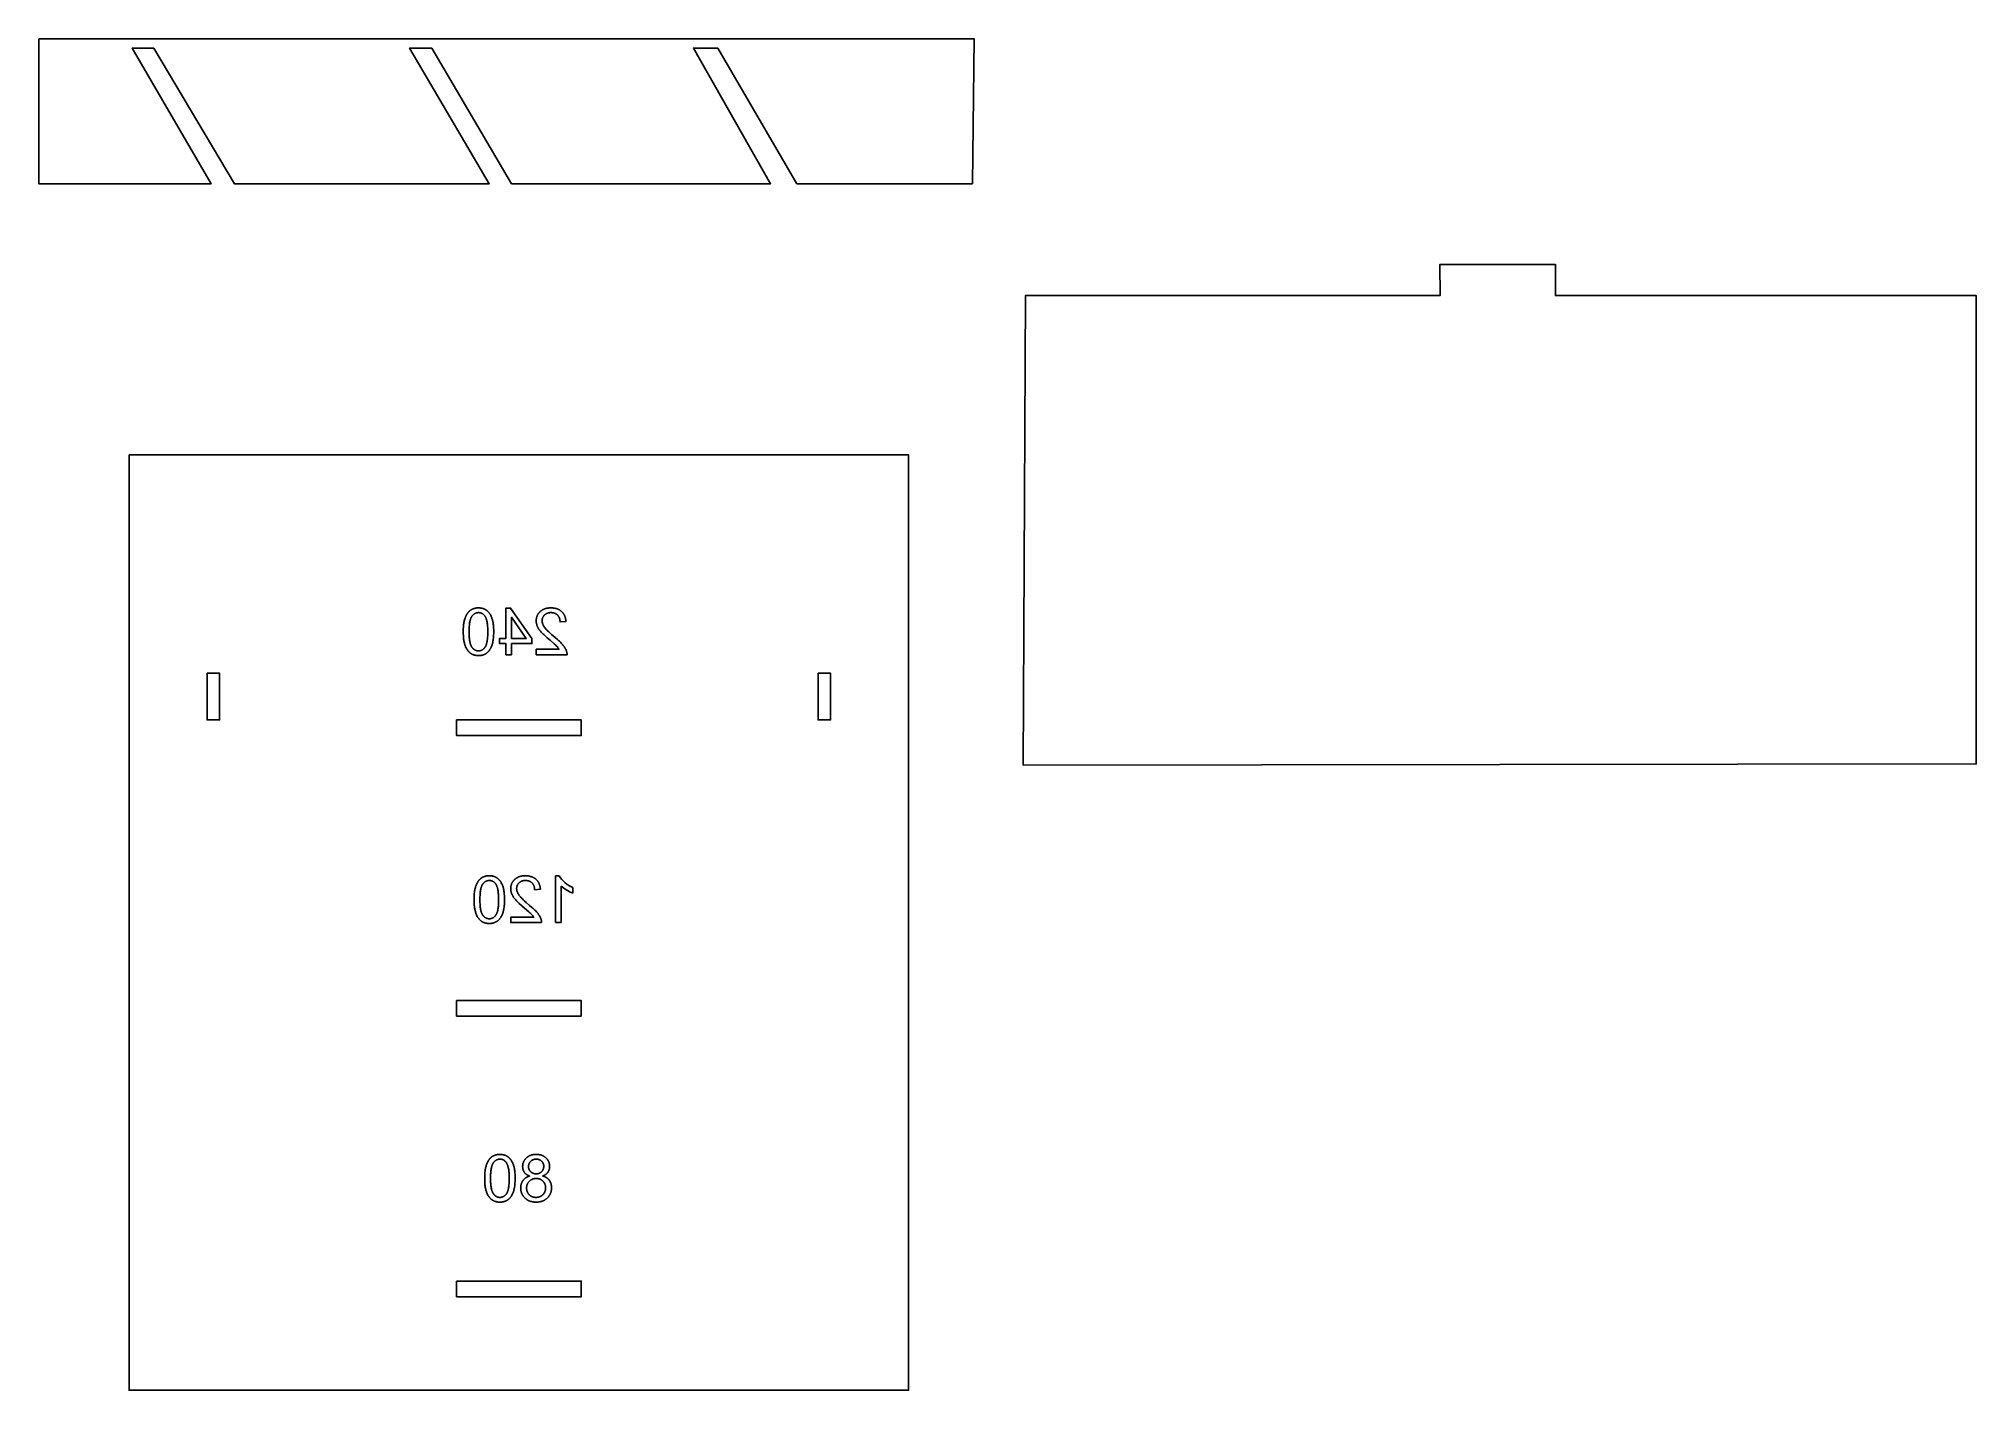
# Model space of a CAD drawing. Header units: millimetres. Extents: x -140 to 481, y -369 to 65.
import ezdxf

# ---------------------------------------------------------------- set-up
doc = ezdxf.new("R2010")
doc.units = ezdxf.units.MM
doc.layers.add('DEFAULT', color=7, linetype='Continuous')

msp = doc.modelspace()

# ---------------------------------------------------------------- linework, layer by layer
at = {"layer": 'DEFAULT'}
for p, q in [((25.76, -219.02, 1.5), (25.76, -203.97, 1.5)), ((25.76, -203.97, 1.5), (26.94, -203.97, 1.5)), ((27.6, -207.3, 1.5), (27.6, -219.02, 1.5)), ((31.28, -207.74, 1.5), (31.28, -209.52, 1.5)), ((27.6, -219.02, 1.5), (25.76, -219.02, 1.5))]:
    msp.add_line(p, q, dxfattribs=at)
for points in [[(-140, 64.5), (-140, 18), (-84.74, 18), (-110, 61.5), (-103.14, 61.5), (-77.26, 18), (4.48, 18), (-21.06, 61.5), (-13.95, 61.5), (11.64, 18), (94.72, 18), (70, 61.5), (77.81, 61.5), (103.16, 18), (159.5, 18), (160, 64.5)], [(175.75, -168.5), (481.46, -168.11), (481.46, -17.89), (346.46, -17.89), (346.47, -7.89), (309.45, -7.89), (309.46, -17.89), (176.46, -17.89)], [(5.93, -125.71), (5.92, -126.23), (5.9, -126.73), (5.88, -127.21), (5.83, -127.67), (5.78, -128.12), (5.72, -128.54), (5.68, -128.75), (5.64, -128.95), (5.6, -129.15), (5.56, -129.34), (5.51, -129.53), (5.46, -129.71), (5.4, -129.89), (5.35, -130.07), (5.29, -130.24), (5.23, -130.4), (5.16, -130.56), (5.09, -130.72), (5.02, -130.87), (4.95, -131.02), (4.87, -131.16), (4.79, -131.3), (4.71, -131.43), (4.62, -131.56), (4.54, -131.68), (4.44, -131.8), (4.37, -131.9), (4.29, -131.99), (4.2, -132.08), (4.12, -132.17), (4.04, -132.25), (3.95, -132.33), (3.86, -132.41), (3.77, -132.48), (3.68, -132.55), (3.58, -132.62), (3.48, -132.69), (3.39, -132.75), (3.29, -132.81), (3.18, -132.86), (3.08, -132.92), (2.98, -132.97), (2.87, -133.01), (2.76, -133.06), (2.65, -133.1), (2.53, -133.14), (2.42, -133.17), (2.3, -133.2), (2.19, -133.23), (2.07, -133.26), (1.94, -133.28), (1.82, -133.3), (1.69, -133.32), (1.57, -133.33), (1.44, -133.34), (1.31, -133.35), (1.17, -133.35), (1.04, -133.36), (0.84, -133.35), (0.74, -133.35), (0.64, -133.34), (0.54, -133.33), (0.44, -133.33), (0.35, -133.31), (0.25, -133.3), (0.16, -133.29), (0.07, -133.27), (-0.02, -133.25), (-0.11, -133.23), (-0.2, -133.21), (-0.29, -133.19), (-0.38, -133.16), (-0.46, -133.14), (-0.55, -133.11), (-0.63, -133.08), (-0.71, -133.04), (-0.8, -133.01), (-0.88, -132.98), (-0.96, -132.94), (-1.03, -132.9), (-1.11, -132.86), (-1.19, -132.82), (-1.26, -132.77), (-1.33, -132.73), (-1.41, -132.68), (-1.48, -132.63), (-1.55, -132.58), (-1.62, -132.53), (-1.69, -132.47), (-1.75, -132.42), (-1.82, -132.36), (-1.88, -132.3), (-1.95, -132.24), (-2.01, -132.18), (-2.07, -132.11), (-2.13, -132.05), (-2.19, -131.98), (-2.25, -131.92), (-2.31, -131.85), (-2.36, -131.78), (-2.42, -131.7), (-2.47, -131.63), (-2.53, -131.56), (-2.58, -131.48), (-2.63, -131.4), (-2.68, -131.32), (-2.73, -131.24), (-2.82, -131.08), (-2.91, -130.91), (-3, -130.73), (-3.08, -130.55), (-3.16, -130.36), (-3.24, -130.17), (-3.31, -129.97), (-3.37, -129.76), (-3.43, -129.55), (-3.49, -129.32), (-3.54, -129.09), (-3.59, -128.85), (-3.64, -128.61), (-3.68, -128.35), (-3.71, -128.09), (-3.74, -127.82), (-3.77, -127.54), (-3.81, -126.96), (-3.84, -126.35), (-3.85, -125.71), (-3.84, -125.16), (-3.83, -124.65), (-3.8, -124.16), (-3.76, -123.71), (-3.72, -123.28), (-3.69, -123.08), (-3.66, -122.88), (-3.62, -122.69), (-3.59, -122.51), (-3.55, -122.33), (-3.51, -122.16), (-3.42, -121.84), (-3.37, -121.69), (-3.33, -121.53), (-3.27, -121.38), (-3.22, -121.24), (-3.17, -121.09), (-3.11, -120.95), (-3.05, -120.81), (-2.99, -120.68), (-2.93, -120.55), (-2.86, -120.42), (-2.79, -120.29), (-2.72, -120.17), (-2.65, -120.05), (-2.58, -119.94), (-2.5, -119.82), (-2.43, -119.71), (-2.35, -119.61), (-2.26, -119.51), (-2.18, -119.41), (-2.09, -119.31), (-2, -119.22), (-1.91, -119.13), (-1.81, -119.04), (-1.71, -118.96), (-1.61, -118.88), (-1.51, -118.8), (-1.41, -118.73), (-1.3, -118.66), (-1.19, -118.6), (-1.08, -118.54), (-0.96, -118.48), (-0.84, -118.42), (-0.72, -118.37), (-0.6, -118.32), (-0.48, -118.28), (-0.35, -118.24), (-0.22, -118.2), (-0.09, -118.17), (0.04, -118.14), (0.18, -118.12), (0.31, -118.1), (0.46, -118.08), (0.6, -118.07), (0.74, -118.06), (0.89, -118.05), (1.04, -118.05), (1.24, -118.05), (1.34, -118.06), (1.44, -118.06), (1.54, -118.07), (1.63, -118.08), (1.73, -118.09), (1.82, -118.1), (1.92, -118.12), (2.01, -118.14), (2.1, -118.15), (2.19, -118.17), (2.28, -118.19), (2.36, -118.22), (2.45, -118.24), (2.54, -118.27), (2.62, -118.3), (2.7, -118.33), (2.79, -118.36), (2.87, -118.39), (2.95, -118.43), (3.03, -118.47), (3.1, -118.5), (3.18, -118.54), (3.26, -118.59), (3.33, -118.63), (3.4, -118.68), (3.48, -118.72), (3.55, -118.77), (3.62, -118.82), (3.69, -118.87), (3.75, -118.93), (3.82, -118.98), (3.89, -119.04), (3.95, -119.1), (4.02, -119.16), (4.08, -119.22), (4.14, -119.28), (4.2, -119.35), (4.26, -119.41), (4.32, -119.48), (4.38, -119.55), (4.43, -119.62), (4.49, -119.69), (4.54, -119.77), (4.6, -119.84), (4.65, -119.92), (4.7, -119.99), (4.75, -120.07), (4.8, -120.15), (4.9, -120.32), (4.99, -120.49), (5.07, -120.66), (5.16, -120.85), (5.24, -121.04), (5.31, -121.23), (5.38, -121.43), (5.45, -121.64), (5.51, -121.85), (5.57, -122.07), (5.62, -122.3), (5.67, -122.54), (5.71, -122.79), (5.75, -123.05), (5.79, -123.31), (5.82, -123.58), (5.85, -123.86), (5.89, -124.44), (5.92, -125.06)], [(29.46, -133.1), (19.55, -133.1), (19.55, -131.33), (26.9, -131.33), (26.82, -131.21), (26.74, -131.08), (26.65, -130.96), (26.55, -130.83), (26.45, -130.71), (26.35, -130.58), (26.24, -130.46), (26.12, -130.33), (26.06, -130.27), (25.99, -130.2), (25.81, -130.03), (25.35, -129.62), (23.99, -128.45), (23.07, -127.65), (22.29, -126.95), (21.96, -126.63), (21.66, -126.34), (21.39, -126.06), (21.16, -125.81), (20.95, -125.57), (20.76, -125.34), (20.67, -125.22), (20.59, -125.1), (20.5, -124.99), (20.43, -124.87), (20.35, -124.76), (20.28, -124.64), (20.21, -124.53), (20.15, -124.42), (20.09, -124.31), (20.04, -124.2), (19.98, -124.09), (19.94, -123.98), (19.89, -123.87), (19.85, -123.76), (19.81, -123.65), (19.77, -123.54), (19.74, -123.43), (19.71, -123.32), (19.68, -123.21), (19.66, -123.1), (19.64, -122.99), (19.62, -122.88), (19.6, -122.77), (19.59, -122.66), (19.58, -122.55), (19.57, -122.44), (19.57, -122.32), (19.57, -122.21), (19.57, -122.1), (19.57, -121.99), (19.58, -121.88), (19.59, -121.78), (19.6, -121.67), (19.61, -121.57), (19.63, -121.46), (19.65, -121.36), (19.67, -121.26), (19.69, -121.16), (19.72, -121.06), (19.74, -120.96), (19.78, -120.87), (19.81, -120.77), (19.84, -120.68), (19.88, -120.59), (19.92, -120.49), (19.97, -120.4), (20.01, -120.31), (20.06, -120.22), (20.11, -120.14), (20.16, -120.05), (20.22, -119.96), (20.27, -119.88), (20.34, -119.8), (20.4, -119.71), (20.46, -119.63), (20.53, -119.55), (20.6, -119.48), (20.67, -119.4), (20.75, -119.32), (20.83, -119.25), (20.9, -119.17), (20.99, -119.1), (21.07, -119.03), (21.15, -118.97), (21.24, -118.9), (21.33, -118.84), (21.42, -118.78), (21.51, -118.72), (21.6, -118.67), (21.7, -118.61), (21.8, -118.56), (21.9, -118.52), (22, -118.47), (22.1, -118.43), (22.2, -118.39), (22.31, -118.35), (22.42, -118.31), (22.52, -118.28), (22.64, -118.25), (22.75, -118.22), (22.86, -118.19), (22.98, -118.17), (23.1, -118.14), (23.22, -118.12), (23.34, -118.11), (23.46, -118.09), (23.59, -118.08), (23.72, -118.07), (23.84, -118.06), (23.97, -118.05), (24.11, -118.05), (24.24, -118.05), (24.5, -118.05), (24.63, -118.06), (24.76, -118.07), (24.89, -118.08), (25.01, -118.09), (25.13, -118.1), (25.25, -118.12), (25.37, -118.14), (25.49, -118.16), (25.61, -118.18), (25.72, -118.21), (25.83, -118.23), (25.94, -118.26), (26.05, -118.29), (26.16, -118.33), (26.27, -118.36), (26.37, -118.4), (26.47, -118.44), (26.57, -118.48), (26.67, -118.53), (26.77, -118.57), (26.86, -118.62), (26.96, -118.67), (27.05, -118.73), (27.14, -118.78), (27.23, -118.84), (27.31, -118.9), (27.4, -118.96), (27.48, -119.02), (27.57, -119.09), (27.65, -119.16), (27.72, -119.23), (27.8, -119.3), (27.87, -119.38), (27.95, -119.45), (28.02, -119.53), (28.08, -119.61), (28.15, -119.69), (28.21, -119.78), (28.27, -119.86), (28.33, -119.95), (28.39, -120.04), (28.45, -120.13), (28.5, -120.23), (28.55, -120.32), (28.6, -120.42), (28.64, -120.52), (28.69, -120.62), (28.73, -120.73), (28.77, -120.83), (28.81, -120.94), (28.85, -121.05), (28.88, -121.16), (28.91, -121.27), (28.94, -121.39), (28.97, -121.51), (29, -121.63), (29.02, -121.75), (29.04, -121.87), (29.06, -122), (29.08, -122.12), (29.09, -122.25), (29.11, -122.38), (27.22, -122.58), (27.21, -122.49), (27.21, -122.41), (27.21, -122.32), (27.2, -122.24), (27.19, -122.15), (27.18, -122.07), (27.17, -121.99), (27.16, -121.91), (27.15, -121.83), (27.13, -121.76), (27.12, -121.68), (27.1, -121.61), (27.08, -121.53), (27.06, -121.46), (27.03, -121.39), (27.01, -121.32), (26.98, -121.25), (26.96, -121.19), (26.93, -121.12), (26.9, -121.05), (26.86, -120.99), (26.83, -120.93), (26.79, -120.87), (26.76, -120.81), (26.72, -120.75), (26.68, -120.69), (26.64, -120.63), (26.6, -120.58), (26.55, -120.53), (26.5, -120.47), (26.46, -120.42), (26.41, -120.37), (26.36, -120.32), (26.31, -120.27), (26.25, -120.23), (26.2, -120.18), (26.15, -120.14), (26.09, -120.1), (26.03, -120.06), (25.98, -120.02), (25.92, -119.98), (25.86, -119.95), (25.8, -119.92), (25.74, -119.88), (25.67, -119.85), (25.61, -119.83), (25.54, -119.8), (25.48, -119.77), (25.41, -119.75), (25.34, -119.73), (25.27, -119.7), (25.2, -119.69), (25.13, -119.67), (25.06, -119.65), (24.99, -119.64), (24.91, -119.62), (24.84, -119.61), (24.76, -119.6), (24.68, -119.59), (24.61, -119.59), (24.53, -119.58), (24.45, -119.58), (24.36, -119.57), (24.28, -119.57), (24.2, -119.57), (24.13, -119.58), (24.05, -119.58), (23.97, -119.58), (23.9, -119.59), (23.83, -119.6), (23.75, -119.61), (23.68, -119.62), (23.61, -119.63), (23.54, -119.65), (23.47, -119.66), (23.4, -119.68), (23.34, -119.7), (23.27, -119.72), (23.21, -119.74), (23.14, -119.76), (23.08, -119.79), (23.02, -119.81), (22.96, -119.84), (22.89, -119.87), (22.84, -119.9), (22.78, -119.93), (22.72, -119.96), (22.66, -120), (22.61, -120.03), (22.55, -120.07), (22.5, -120.11), (22.44, -120.15), (22.39, -120.19), (22.34, -120.23), (22.29, -120.28), (22.24, -120.32), (22.19, -120.37), (22.15, -120.42), (22.1, -120.47), (22.06, -120.52), (22.02, -120.57), (21.98, -120.62), (21.94, -120.67), (21.9, -120.72), (21.86, -120.77), (21.83, -120.83), (21.8, -120.88), (21.76, -120.94), (21.73, -120.99), (21.71, -121.05), (21.68, -121.1), (21.65, -121.16), (21.63, -121.22), (21.61, -121.28), (21.59, -121.34), (21.57, -121.4), (21.55, -121.46), (21.54, -121.52), (21.52, -121.58), (21.51, -121.64), (21.5, -121.71), (21.49, -121.77), (21.48, -121.84), (21.47, -121.9), (21.47, -121.97), (21.46, -122.03), (21.46, -122.1), (21.46, -122.17), (21.46, -122.24), (21.46, -122.3), (21.47, -122.37), (21.47, -122.43), (21.48, -122.5), (21.49, -122.57), (21.5, -122.63), (21.51, -122.7), (21.53, -122.77), (21.54, -122.83), (21.56, -122.9), (21.58, -122.97), (21.6, -123.04), (21.62, -123.11), (21.65, -123.18), (21.67, -123.25), (21.7, -123.31), (21.73, -123.38), (21.76, -123.45), (21.79, -123.52), (21.83, -123.59), (21.87, -123.66), (21.94, -123.81), (22.03, -123.95), (22.12, -124.09), (22.21, -124.24), (22.32, -124.38), (22.43, -124.53), (22.56, -124.69), (22.7, -124.85), (22.85, -125.02), (23.01, -125.2), (23.19, -125.38), (23.57, -125.76), (24.01, -126.17), (24.5, -126.61), (25.62, -127.56), (26.36, -128.18), (26.7, -128.48), (27.01, -128.77), (27.3, -129.05), (27.57, -129.32), (27.81, -129.58), (28.03, -129.83), (28.13, -129.95), (28.23, -130.07), (28.33, -130.2), (28.42, -130.32), (28.51, -130.45), (28.59, -130.57), (28.67, -130.69), (28.75, -130.82), (28.82, -130.94), (28.89, -131.07), (28.96, -131.19), (29.02, -131.32), (29.08, -131.44), (29.14, -131.57), (29.19, -131.7), (29.24, -131.82), (29.27, -131.9), (29.3, -131.98), (29.32, -132.05), (29.34, -132.13), (29.36, -132.21), (29.38, -132.29), (29.4, -132.37), (29.41, -132.45), (29.42, -132.53), (29.43, -132.61), (29.44, -132.69), (29.45, -132.77), (29.45, -132.85), (29.46, -132.94), (29.46, -133.02)], [(4.04, -125.71), (4.02, -126.59), (4.01, -127.01), (3.98, -127.4), (3.95, -127.77), (3.91, -128.13), (3.87, -128.47), (3.82, -128.78), (3.76, -129.08), (3.73, -129.22), (3.7, -129.36), (3.66, -129.49), (3.63, -129.62), (3.59, -129.74), (3.55, -129.86), (3.51, -129.97), (3.47, -130.08), (3.42, -130.18), (3.37, -130.28), (3.35, -130.32), (3.33, -130.37), (3.3, -130.42), (3.28, -130.46), (3.25, -130.5), (3.23, -130.54), (3.2, -130.58), (3.17, -130.62), (3.12, -130.7), (3.06, -130.77), (3.01, -130.84), (2.95, -130.91), (2.89, -130.97), (2.83, -131.04), (2.77, -131.1), (2.71, -131.16), (2.65, -131.21), (2.59, -131.27), (2.53, -131.32), (2.47, -131.37), (2.4, -131.41), (2.34, -131.46), (2.27, -131.5), (2.21, -131.54), (2.14, -131.57), (2.07, -131.61), (2, -131.64), (1.93, -131.67), (1.86, -131.7), (1.79, -131.72), (1.72, -131.75), (1.65, -131.77), (1.58, -131.78), (1.5, -131.8), (1.43, -131.81), (1.35, -131.82), (1.27, -131.83), (1.2, -131.84), (1.12, -131.84), (1.04, -131.84), (0.96, -131.84), (0.88, -131.84), (0.81, -131.83), (0.73, -131.82), (0.65, -131.81), (0.58, -131.8), (0.5, -131.78), (0.43, -131.77), (0.36, -131.75), (0.29, -131.72), (0.22, -131.7), (0.15, -131.67), (0.08, -131.64), (0.01, -131.61), (-0.06, -131.57), (-0.13, -131.54), (-0.19, -131.5), (-0.26, -131.45), (-0.32, -131.41), (-0.39, -131.36), (-0.45, -131.31), (-0.51, -131.26), (-0.57, -131.21), (-0.63, -131.15), (-0.69, -131.09), (-0.75, -131.03), (-0.81, -130.97), (-0.87, -130.9), (-0.93, -130.84), (-0.98, -130.76), (-1.04, -130.69), (-1.09, -130.62), (-1.12, -130.58), (-1.15, -130.54), (-1.17, -130.5), (-1.2, -130.45), (-1.22, -130.41), (-1.25, -130.36), (-1.27, -130.32), (-1.29, -130.27), (-1.34, -130.17), (-1.39, -130.07), (-1.43, -129.96), (-1.47, -129.85), (-1.51, -129.73), (-1.55, -129.61), (-1.58, -129.48), (-1.62, -129.35), (-1.65, -129.21), (-1.68, -129.07), (-1.74, -128.78), (-1.79, -128.46), (-1.83, -128.12), (-1.87, -127.77), (-1.9, -127.4), (-1.93, -127), (-1.94, -126.59), (-1.96, -125.71), (-1.94, -124.82), (-1.93, -124.41), (-1.9, -124.01), (-1.87, -123.64), (-1.83, -123.28), (-1.79, -122.94), (-1.74, -122.63), (-1.68, -122.33), (-1.65, -122.19), (-1.62, -122.05), (-1.58, -121.92), (-1.55, -121.79), (-1.51, -121.67), (-1.47, -121.55), (-1.43, -121.44), (-1.39, -121.33), (-1.34, -121.23), (-1.29, -121.13), (-1.27, -121.09), (-1.25, -121.04), (-1.22, -121), (-1.2, -120.95), (-1.17, -120.91), (-1.15, -120.87), (-1.12, -120.83), (-1.09, -120.79), (-1.04, -120.71), (-0.98, -120.64), (-0.93, -120.57), (-0.87, -120.5), (-0.81, -120.44), (-0.75, -120.38), (-0.69, -120.32), (-0.63, -120.26), (-0.57, -120.2), (-0.51, -120.15), (-0.45, -120.1), (-0.38, -120.05), (-0.32, -120), (-0.25, -119.96), (-0.19, -119.92), (-0.12, -119.88), (-0.05, -119.84), (0.01, -119.81), (0.08, -119.77), (0.15, -119.74), (0.22, -119.72), (0.3, -119.69), (0.37, -119.67), (0.44, -119.65), (0.52, -119.63), (0.59, -119.62), (0.67, -119.6), (0.74, -119.59), (0.82, -119.58), (0.9, -119.58), (0.98, -119.57), (1.06, -119.57), (1.14, -119.57), (1.22, -119.58), (1.29, -119.58), (1.37, -119.59), (1.44, -119.6), (1.52, -119.61), (1.59, -119.62), (1.66, -119.64), (1.73, -119.66), (1.8, -119.68), (1.87, -119.7), (1.94, -119.72), (2.01, -119.75), (2.07, -119.78), (2.14, -119.81), (2.2, -119.84), (2.26, -119.88), (2.33, -119.91), (2.39, -119.95), (2.45, -119.99), (2.5, -120.04), (2.56, -120.08), (2.62, -120.13), (2.67, -120.18), (2.73, -120.23), (2.78, -120.28), (2.84, -120.34), (2.89, -120.39), (2.94, -120.45), (2.99, -120.52), (3.04, -120.58), (3.08, -120.65), (3.11, -120.69), (3.14, -120.73), (3.17, -120.78), (3.2, -120.83), (3.25, -120.92), (3.31, -121.03), (3.36, -121.13), (3.41, -121.24), (3.46, -121.36), (3.5, -121.48), (3.54, -121.6), (3.59, -121.73), (3.63, -121.86), (3.66, -122), (3.7, -122.14), (3.73, -122.29), (3.8, -122.6), (3.85, -122.92), (3.9, -123.27), (3.94, -123.63), (3.98, -124.01), (4, -124.41), (4.02, -124.82), (4.03, -125.26)], [(11.67, -133.1), (9.83, -133.1), (9.83, -129.51), (7.81, -129.51), (7.81, -127.82), (9.83, -127.82), (9.83, -118.11), (11.34, -118.11), (18.18, -127.82), (18.18, -129.51), (11.67, -129.51)], [(11.67, -127.82), (11.67, -121.07), (16.37, -127.82)], [(9.4, -211.63), (9.39, -212.15), (9.37, -212.65), (9.34, -213.13), (9.3, -213.6), (9.25, -214.04), (9.19, -214.47), (9.15, -214.68), (9.11, -214.88), (9.07, -215.07), (9.03, -215.27), (8.98, -215.46), (8.93, -215.64), (8.87, -215.82), (8.82, -215.99), (8.76, -216.16), (8.7, -216.33), (8.63, -216.49), (8.56, -216.64), (8.49, -216.8), (8.42, -216.94), (8.34, -217.08), (8.26, -217.22), (8.18, -217.35), (8.09, -217.48), (8.01, -217.61), (7.91, -217.73), (7.84, -217.82), (7.76, -217.91), (7.67, -218), (7.59, -218.09), (7.5, -218.17), (7.42, -218.25), (7.33, -218.33), (7.24, -218.41), (7.14, -218.48), (7.05, -218.55), (6.95, -218.61), (6.86, -218.67), (6.76, -218.73), (6.65, -218.79), (6.55, -218.84), (6.44, -218.89), (6.34, -218.94), (6.23, -218.98), (6.12, -219.02), (6, -219.06), (5.89, -219.1), (5.77, -219.13), (5.65, -219.16), (5.53, -219.18), (5.41, -219.21), (5.29, -219.23), (5.16, -219.24), (5.04, -219.26), (4.91, -219.27), (4.78, -219.27), (4.64, -219.28), (4.51, -219.28), (4.31, -219.28), (4.21, -219.27), (4.11, -219.27), (4.01, -219.26), (3.91, -219.25), (3.82, -219.24), (3.72, -219.23), (3.63, -219.21), (3.54, -219.19), (3.44, -219.18), (3.35, -219.16), (3.27, -219.13), (3.18, -219.11), (3.09, -219.09), (3, -219.06), (2.92, -219.03), (2.84, -219), (2.75, -218.97), (2.67, -218.93), (2.59, -218.9), (2.51, -218.86), (2.44, -218.82), (2.36, -218.78), (2.28, -218.74), (2.21, -218.7), (2.14, -218.65), (2.06, -218.6), (1.99, -218.55), (1.92, -218.5), (1.85, -218.45), (1.78, -218.4), (1.72, -218.34), (1.65, -218.28), (1.59, -218.22), (1.52, -218.16), (1.46, -218.1), (1.4, -218.04), (1.34, -217.97), (1.28, -217.91), (1.22, -217.84), (1.16, -217.77), (1.11, -217.7), (1.05, -217.63), (1, -217.56), (0.94, -217.48), (0.89, -217.41), (0.84, -217.33), (0.79, -217.25), (0.74, -217.17), (0.65, -217), (0.55, -216.83), (0.47, -216.66), (0.39, -216.47), (0.31, -216.28), (0.23, -216.09), (0.16, -215.89), (0.1, -215.68), (0.04, -215.47), (-0.02, -215.25), (-0.07, -215.02), (-0.12, -214.78), (-0.17, -214.53), (-0.21, -214.28), (-0.24, -214.02), (-0.27, -213.75), (-0.3, -213.47), (-0.34, -212.89), (-0.37, -212.28), (-0.38, -211.63), (-0.37, -211.09), (-0.36, -210.57), (-0.33, -210.09), (-0.29, -209.63), (-0.25, -209.2), (-0.22, -209), (-0.19, -208.8), (-0.16, -208.61), (-0.12, -208.43), (-0.08, -208.26), (-0.04, -208.09), (0.05, -207.77), (0.09, -207.61), (0.14, -207.46), (0.19, -207.31), (0.25, -207.16), (0.3, -207.02), (0.36, -206.88), (0.42, -206.74), (0.48, -206.6), (0.54, -206.47), (0.61, -206.34), (0.68, -206.22), (0.75, -206.1), (0.82, -205.98), (0.89, -205.86), (0.96, -205.75), (1.04, -205.64), (1.12, -205.53), (1.21, -205.43), (1.29, -205.33), (1.38, -205.23), (1.47, -205.14), (1.56, -205.05), (1.66, -204.97), (1.75, -204.88), (1.85, -204.8), (1.96, -204.73), (2.06, -204.66), (2.17, -204.59), (2.28, -204.52), (2.39, -204.46), (2.51, -204.4), (2.62, -204.35), (2.74, -204.29), (2.87, -204.25), (2.99, -204.2), (3.12, -204.16), (3.25, -204.13), (3.38, -204.1), (3.51, -204.07), (3.65, -204.04), (3.78, -204.02), (3.92, -204), (4.07, -203.99), (4.21, -203.98), (4.36, -203.98), (4.51, -203.97), (4.71, -203.98), (4.81, -203.98), (4.91, -203.99), (5.01, -204), (5.1, -204), (5.2, -204.02), (5.29, -204.03), (5.39, -204.04), (5.48, -204.06), (5.57, -204.08), (5.66, -204.1), (5.75, -204.12), (5.83, -204.14), (5.92, -204.17), (6.01, -204.19), (6.09, -204.22), (6.17, -204.25), (6.26, -204.28), (6.34, -204.32), (6.42, -204.35), (6.5, -204.39), (6.57, -204.43), (6.65, -204.47), (6.73, -204.51), (6.8, -204.55), (6.87, -204.6), (6.95, -204.65), (7.02, -204.7), (7.09, -204.75), (7.16, -204.8), (7.22, -204.85), (7.29, -204.91), (7.36, -204.97), (7.42, -205.02), (7.49, -205.08), (7.55, -205.15), (7.61, -205.21), (7.67, -205.27), (7.73, -205.34), (7.79, -205.41), (7.85, -205.48), (7.9, -205.55), (7.96, -205.62), (8.01, -205.69), (8.07, -205.76), (8.12, -205.84), (8.17, -205.92), (8.22, -206), (8.27, -206.08), (8.36, -206.24), (8.46, -206.41), (8.54, -206.59), (8.63, -206.77), (8.7, -206.96), (8.78, -207.15), (8.85, -207.35), (8.92, -207.56), (8.98, -207.77), (9.04, -208), (9.09, -208.23), (9.14, -208.47), (9.18, -208.71), (9.22, -208.97), (9.26, -209.23), (9.29, -209.5), (9.32, -209.78), (9.36, -210.37), (9.39, -210.98)], [(21.28, -219.02), (11.37, -219.02), (11.37, -217.26), (18.72, -217.26), (18.64, -217.13), (18.56, -217.01), (18.47, -216.88), (18.37, -216.76), (18.27, -216.63), (18.17, -216.51), (18.06, -216.38), (17.94, -216.26), (17.88, -216.19), (17.81, -216.12), (17.64, -215.96), (17.18, -215.54), (15.82, -214.37), (14.9, -213.58), (14.12, -212.87), (13.78, -212.56), (13.48, -212.26), (13.21, -211.99), (12.98, -211.73), (12.77, -211.5), (12.58, -211.26), (12.49, -211.14), (12.41, -211.03), (12.33, -210.91), (12.25, -210.8), (12.17, -210.68), (12.1, -210.57), (12.04, -210.46), (11.97, -210.34), (11.91, -210.23), (11.86, -210.12), (11.81, -210.01), (11.76, -209.9), (11.71, -209.8), (11.67, -209.69), (11.63, -209.58), (11.6, -209.47), (11.56, -209.36), (11.53, -209.25), (11.51, -209.14), (11.48, -209.03), (11.46, -208.92), (11.44, -208.81), (11.43, -208.69), (11.41, -208.58), (11.4, -208.47), (11.4, -208.36), (11.39, -208.25), (11.39, -208.14), (11.39, -208.03), (11.4, -207.92), (11.4, -207.81), (11.41, -207.7), (11.42, -207.6), (11.43, -207.49), (11.45, -207.39), (11.47, -207.29), (11.49, -207.19), (11.51, -207.09), (11.54, -206.99), (11.57, -206.89), (11.6, -206.79), (11.63, -206.7), (11.67, -206.6), (11.71, -206.51), (11.75, -206.42), (11.79, -206.33), (11.83, -206.24), (11.88, -206.15), (11.93, -206.06), (11.99, -205.97), (12.04, -205.89), (12.1, -205.8), (12.16, -205.72), (12.22, -205.64), (12.29, -205.56), (12.35, -205.48), (12.42, -205.4), (12.5, -205.32), (12.57, -205.25), (12.65, -205.17), (12.73, -205.1), (12.81, -205.03), (12.89, -204.96), (12.98, -204.89), (13.06, -204.83), (13.15, -204.76), (13.24, -204.7), (13.33, -204.65), (13.43, -204.59), (13.52, -204.54), (13.62, -204.49), (13.72, -204.44), (13.82, -204.4), (13.92, -204.35), (14.03, -204.31), (14.13, -204.27), (14.24, -204.24), (14.35, -204.2), (14.46, -204.17), (14.57, -204.14), (14.69, -204.12), (14.8, -204.09), (14.92, -204.07), (15.04, -204.05), (15.16, -204.03), (15.29, -204.02), (15.41, -204), (15.54, -203.99), (15.67, -203.98), (15.8, -203.98), (15.93, -203.97), (16.06, -203.97), (16.33, -203.98), (16.46, -203.98), (16.58, -203.99), (16.71, -204), (16.83, -204.01), (16.96, -204.03), (17.08, -204.04), (17.2, -204.06), (17.31, -204.08), (17.43, -204.1), (17.54, -204.13), (17.66, -204.16), (17.77, -204.19), (17.88, -204.22), (17.98, -204.25), (18.09, -204.29), (18.19, -204.32), (18.29, -204.36), (18.4, -204.41), (18.49, -204.45), (18.59, -204.5), (18.69, -204.55), (18.78, -204.6), (18.87, -204.65), (18.96, -204.71), (19.05, -204.76), (19.14, -204.82), (19.22, -204.88), (19.31, -204.95), (19.39, -205.01), (19.47, -205.08), (19.55, -205.15), (19.62, -205.23), (19.7, -205.3), (19.77, -205.38), (19.84, -205.45), (19.91, -205.53), (19.97, -205.62), (20.04, -205.7), (20.1, -205.79), (20.16, -205.87), (20.21, -205.96), (20.27, -206.06), (20.32, -206.15), (20.37, -206.25), (20.42, -206.34), (20.47, -206.44), (20.51, -206.55), (20.55, -206.65), (20.6, -206.76), (20.63, -206.86), (20.67, -206.97), (20.7, -207.08), (20.74, -207.2), (20.77, -207.31), (20.79, -207.43), (20.82, -207.55), (20.84, -207.67), (20.87, -207.8), (20.88, -207.92), (20.9, -208.05), (20.92, -208.18), (20.93, -208.31), (19.04, -208.5), (19.04, -208.42), (19.03, -208.33), (19.03, -208.24), (19.02, -208.16), (19.02, -208.08), (19.01, -208), (19, -207.92), (18.98, -207.84), (18.97, -207.76), (18.96, -207.68), (18.94, -207.61), (18.92, -207.53), (18.9, -207.46), (18.88, -207.39), (18.86, -207.32), (18.83, -207.25), (18.81, -207.18), (18.78, -207.11), (18.75, -207.04), (18.72, -206.98), (18.69, -206.92), (18.65, -206.85), (18.62, -206.79), (18.58, -206.73), (18.54, -206.67), (18.5, -206.62), (18.46, -206.56), (18.42, -206.5), (18.37, -206.45), (18.33, -206.4), (18.28, -206.35), (18.23, -206.29), (18.18, -206.25), (18.13, -206.2), (18.08, -206.15), (18.02, -206.11), (17.97, -206.06), (17.91, -206.02), (17.86, -205.98), (17.8, -205.95), (17.74, -205.91), (17.68, -205.87), (17.62, -205.84), (17.56, -205.81), (17.5, -205.78), (17.43, -205.75), (17.37, -205.72), (17.3, -205.7), (17.23, -205.67), (17.17, -205.65), (17.1, -205.63), (17.03, -205.61), (16.96, -205.59), (16.88, -205.58), (16.81, -205.56), (16.74, -205.55), (16.66, -205.54), (16.58, -205.53), (16.51, -205.52), (16.43, -205.51), (16.35, -205.5), (16.27, -205.5), (16.19, -205.5), (16.1, -205.5), (16.03, -205.5), (15.95, -205.5), (15.87, -205.5), (15.8, -205.51), (15.72, -205.52), (15.65, -205.52), (15.58, -205.53), (15.51, -205.54), (15.43, -205.56), (15.36, -205.57), (15.3, -205.59), (15.23, -205.6), (15.16, -205.62), (15.09, -205.64), (15.03, -205.66), (14.97, -205.69), (14.9, -205.71), (14.84, -205.73), (14.78, -205.76), (14.72, -205.79), (14.66, -205.82), (14.6, -205.85), (14.54, -205.89), (14.49, -205.92), (14.43, -205.96), (14.37, -205.99), (14.32, -206.03), (14.27, -206.07), (14.22, -206.11), (14.16, -206.16), (14.11, -206.2), (14.06, -206.25), (14.02, -206.3), (13.97, -206.34), (13.92, -206.39), (13.88, -206.44), (13.84, -206.49), (13.8, -206.54), (13.76, -206.59), (13.72, -206.65), (13.69, -206.7), (13.65, -206.75), (13.62, -206.81), (13.59, -206.86), (13.56, -206.92), (13.53, -206.97), (13.5, -207.03), (13.48, -207.09), (13.45, -207.14), (13.43, -207.2), (13.41, -207.26), (13.39, -207.32), (13.37, -207.38), (13.36, -207.44), (13.34, -207.51), (13.33, -207.57), (13.32, -207.63), (13.31, -207.7), (13.3, -207.76), (13.29, -207.83), (13.29, -207.89), (13.29, -207.96), (13.28, -208.03), (13.28, -208.09), (13.28, -208.16), (13.29, -208.23), (13.29, -208.29), (13.3, -208.36), (13.3, -208.42), (13.31, -208.49), (13.32, -208.56), (13.34, -208.62), (13.35, -208.69), (13.37, -208.76), (13.38, -208.83), (13.4, -208.89), (13.42, -208.96), (13.45, -209.03), (13.47, -209.1), (13.5, -209.17), (13.52, -209.24), (13.55, -209.31), (13.58, -209.38), (13.62, -209.45), (13.65, -209.52), (13.69, -209.59), (13.77, -209.73), (13.85, -209.87), (13.94, -210.02), (14.04, -210.16), (14.14, -210.31), (14.25, -210.46), (14.38, -210.61), (14.52, -210.78), (14.67, -210.95), (14.83, -211.12), (15.01, -211.3), (15.4, -211.69), (15.83, -212.1), (16.32, -212.53), (17.44, -213.48), (18.18, -214.11), (18.52, -214.41), (18.83, -214.69), (19.12, -214.97), (19.39, -215.24), (19.63, -215.5), (19.85, -215.75), (19.95, -215.88), (20.05, -216), (20.15, -216.12), (20.24, -216.25), (20.33, -216.37), (20.41, -216.49), (20.49, -216.62), (20.57, -216.74), (20.65, -216.87), (20.72, -216.99), (20.78, -217.12), (20.85, -217.24), (20.91, -217.37), (20.96, -217.49), (21.01, -217.62), (21.06, -217.75), (21.09, -217.82), (21.12, -217.9), (21.14, -217.98), (21.16, -218.06), (21.19, -218.14), (21.2, -218.21), (21.22, -218.29), (21.23, -218.37), (21.25, -218.45), (21.26, -218.53), (21.27, -218.61), (21.27, -218.7), (21.28, -218.78), (21.28, -218.86), (21.28, -218.94)], [(7.51, -211.63), (7.49, -212.52), (7.47, -212.93), (7.45, -213.32), (7.42, -213.7), (7.38, -214.05), (7.34, -214.39), (7.29, -214.71), (7.23, -215), (7.2, -215.14), (7.17, -215.28), (7.13, -215.41), (7.1, -215.54), (7.06, -215.66), (7.02, -215.78), (6.98, -215.89), (6.93, -216), (6.89, -216.1), (6.84, -216.2), (6.82, -216.25), (6.8, -216.29), (6.77, -216.34), (6.75, -216.38), (6.72, -216.43), (6.69, -216.47), (6.67, -216.51), (6.64, -216.55), (6.59, -216.62), (6.53, -216.69), (6.48, -216.76), (6.42, -216.83), (6.36, -216.9), (6.3, -216.96), (6.24, -217.02), (6.18, -217.08), (6.12, -217.14), (6.06, -217.19), (6, -217.24), (5.94, -217.29), (5.87, -217.34), (5.81, -217.38), (5.74, -217.42), (5.68, -217.46), (5.61, -217.5), (5.54, -217.53), (5.47, -217.57), (5.4, -217.6), (5.33, -217.62), (5.26, -217.65), (5.19, -217.67), (5.12, -217.69), (5.04, -217.71), (4.97, -217.72), (4.9, -217.74), (4.82, -217.75), (4.74, -217.76), (4.67, -217.76), (4.59, -217.77), (4.51, -217.77), (4.43, -217.77), (4.35, -217.76), (4.28, -217.76), (4.2, -217.75), (4.12, -217.74), (4.05, -217.72), (3.97, -217.71), (3.9, -217.69), (3.83, -217.67), (3.76, -217.65), (3.69, -217.62), (3.62, -217.59), (3.55, -217.56), (3.48, -217.53), (3.41, -217.5), (3.34, -217.46), (3.28, -217.42), (3.21, -217.38), (3.15, -217.33), (3.08, -217.29), (3.02, -217.24), (2.96, -217.19), (2.9, -217.13), (2.83, -217.08), (2.77, -217.02), (2.72, -216.96), (2.66, -216.89), (2.6, -216.83), (2.54, -216.76), (2.49, -216.69), (2.43, -216.62), (2.38, -216.54), (2.35, -216.5), (2.32, -216.46), (2.3, -216.42), (2.27, -216.38), (2.25, -216.33), (2.22, -216.29), (2.2, -216.24), (2.17, -216.2), (2.13, -216.1), (2.08, -215.99), (2.04, -215.89), (2, -215.77), (1.96, -215.66), (1.92, -215.53), (1.89, -215.41), (1.85, -215.27), (1.82, -215.14), (1.79, -215), (1.73, -214.7), (1.68, -214.38), (1.63, -214.05), (1.6, -213.69), (1.57, -213.32), (1.54, -212.93), (1.53, -212.51), (1.51, -211.63), (1.53, -210.75), (1.54, -210.33), (1.57, -209.94), (1.6, -209.56), (1.63, -209.21), (1.68, -208.87), (1.73, -208.55), (1.79, -208.25), (1.82, -208.11), (1.85, -207.98), (1.89, -207.84), (1.92, -207.72), (1.96, -207.59), (2, -207.48), (2.04, -207.37), (2.08, -207.26), (2.13, -207.15), (2.17, -207.06), (2.2, -207.01), (2.22, -206.96), (2.25, -206.92), (2.27, -206.88), (2.3, -206.83), (2.32, -206.79), (2.35, -206.75), (2.38, -206.71), (2.43, -206.64), (2.49, -206.57), (2.54, -206.5), (2.6, -206.43), (2.66, -206.36), (2.72, -206.3), (2.78, -206.24), (2.84, -206.18), (2.9, -206.13), (2.96, -206.07), (3.02, -206.02), (3.08, -205.97), (3.15, -205.93), (3.21, -205.88), (3.28, -205.84), (3.35, -205.8), (3.42, -205.76), (3.48, -205.73), (3.55, -205.7), (3.62, -205.67), (3.69, -205.64), (3.77, -205.62), (3.84, -205.59), (3.91, -205.57), (3.99, -205.56), (4.06, -205.54), (4.14, -205.53), (4.21, -205.52), (4.29, -205.51), (4.37, -205.5), (4.45, -205.5), (4.53, -205.5), (4.61, -205.5), (4.69, -205.5), (4.76, -205.51), (4.84, -205.51), (4.91, -205.52), (4.99, -205.53), (5.06, -205.55), (5.13, -205.56), (5.2, -205.58), (5.27, -205.6), (5.34, -205.62), (5.41, -205.65), (5.48, -205.67), (5.54, -205.7), (5.61, -205.73), (5.67, -205.77), (5.73, -205.8), (5.79, -205.84), (5.86, -205.88), (5.91, -205.92), (5.97, -205.96), (6.03, -206), (6.09, -206.05), (6.14, -206.1), (6.2, -206.15), (6.25, -206.21), (6.31, -206.26), (6.36, -206.32), (6.41, -206.38), (6.46, -206.44), (6.51, -206.5), (6.55, -206.57), (6.58, -206.61), (6.61, -206.66), (6.64, -206.7), (6.67, -206.75), (6.72, -206.85), (6.78, -206.95), (6.83, -207.06), (6.88, -207.17), (6.92, -207.28), (6.97, -207.4), (7.01, -207.53), (7.06, -207.65), (7.1, -207.79), (7.13, -207.92), (7.17, -208.07), (7.2, -208.21), (7.27, -208.52), (7.32, -208.85), (7.37, -209.19), (7.41, -209.55), (7.45, -209.93), (7.47, -210.33), (7.49, -210.75), (7.5, -211.18)], [(12.81, -301.01), (12.8, -301.53), (12.78, -302.03), (12.75, -302.51), (12.71, -302.98), (12.66, -303.42), (12.6, -303.85), (12.56, -304.05), (12.52, -304.26), (12.48, -304.45), (12.43, -304.65), (12.39, -304.83), (12.34, -305.02), (12.28, -305.2), (12.23, -305.37), (12.17, -305.54), (12.1, -305.71), (12.04, -305.87), (11.97, -306.02), (11.9, -306.17), (11.83, -306.32), (11.75, -306.46), (11.67, -306.6), (11.59, -306.73), (11.5, -306.86), (11.41, -306.99), (11.32, -307.11), (11.24, -307.2), (11.16, -307.29), (11.08, -307.38), (11, -307.47), (10.91, -307.55), (10.83, -307.63), (10.74, -307.71), (10.65, -307.79), (10.55, -307.86), (10.46, -307.93), (10.36, -307.99), (10.26, -308.05), (10.16, -308.11), (10.06, -308.17), (9.96, -308.22), (9.85, -308.27), (9.75, -308.32), (9.64, -308.36), (9.53, -308.4), (9.41, -308.44), (9.3, -308.48), (9.18, -308.51), (9.06, -308.54), (8.94, -308.56), (8.82, -308.59), (8.7, -308.6), (8.57, -308.62), (8.44, -308.64), (8.32, -308.65), (8.18, -308.65), (8.05, -308.66), (7.92, -308.66), (7.71, -308.66), (7.61, -308.65), (7.51, -308.65), (7.42, -308.64), (7.32, -308.63), (7.22, -308.62), (7.13, -308.6), (7.04, -308.59), (6.94, -308.57), (6.85, -308.56), (6.76, -308.54), (6.67, -308.51), (6.59, -308.49), (6.5, -308.47), (6.41, -308.44), (6.33, -308.41), (6.25, -308.38), (6.16, -308.35), (6.08, -308.31), (6, -308.28), (5.92, -308.24), (5.84, -308.2), (5.77, -308.16), (5.69, -308.12), (5.62, -308.08), (5.54, -308.03), (5.47, -307.98), (5.4, -307.93), (5.33, -307.88), (5.26, -307.83), (5.19, -307.78), (5.13, -307.72), (5.06, -307.66), (5, -307.6), (4.93, -307.54), (4.87, -307.48), (4.81, -307.42), (4.75, -307.35), (4.69, -307.29), (4.63, -307.22), (4.57, -307.15), (4.51, -307.08), (4.46, -307.01), (4.4, -306.94), (4.35, -306.86), (4.3, -306.78), (4.25, -306.71), (4.2, -306.63), (4.15, -306.55), (4.05, -306.38), (3.96, -306.21), (3.88, -306.03), (3.79, -305.85), (3.72, -305.66), (3.64, -305.47), (3.57, -305.27), (3.51, -305.06), (3.44, -304.85), (3.39, -304.63), (3.33, -304.4), (3.29, -304.16), (3.24, -303.91), (3.2, -303.66), (3.17, -303.4), (3.13, -303.12), (3.11, -302.85), (3.06, -302.27), (3.04, -301.65), (3.03, -301.01), (3.04, -300.47), (3.05, -299.95), (3.08, -299.47), (3.11, -299.01), (3.16, -298.58), (3.19, -298.38), (3.22, -298.18), (3.25, -297.99), (3.29, -297.81), (3.33, -297.64), (3.37, -297.47), (3.46, -297.15), (3.5, -296.99), (3.55, -296.84), (3.6, -296.69), (3.66, -296.54), (3.71, -296.4), (3.77, -296.25), (3.83, -296.12), (3.89, -295.98), (3.95, -295.85), (4.02, -295.72), (4.08, -295.6), (4.15, -295.47), (4.22, -295.36), (4.3, -295.24), (4.37, -295.13), (4.45, -295.02), (4.53, -294.91), (4.61, -294.81), (4.7, -294.71), (4.79, -294.61), (4.88, -294.52), (4.97, -294.43), (5.07, -294.35), (5.16, -294.26), (5.26, -294.18), (5.37, -294.11), (5.47, -294.04), (5.58, -293.97), (5.69, -293.9), (5.8, -293.84), (5.92, -293.78), (6.03, -293.72), (6.15, -293.67), (6.27, -293.63), (6.4, -293.58), (6.53, -293.54), (6.65, -293.51), (6.79, -293.47), (6.92, -293.45), (7.05, -293.42), (7.19, -293.4), (7.33, -293.38), (7.48, -293.37), (7.62, -293.36), (7.77, -293.35), (7.92, -293.35), (8.12, -293.36), (8.22, -293.36), (8.32, -293.37), (8.42, -293.37), (8.51, -293.38), (8.61, -293.39), (8.7, -293.41), (8.79, -293.42), (8.89, -293.44), (8.98, -293.46), (9.07, -293.48), (9.15, -293.5), (9.24, -293.52), (9.33, -293.55), (9.41, -293.57), (9.5, -293.6), (9.58, -293.63), (9.66, -293.66), (9.74, -293.7), (9.82, -293.73), (9.9, -293.77), (9.98, -293.81), (10.06, -293.85), (10.13, -293.89), (10.21, -293.93), (10.28, -293.98), (10.35, -294.03), (10.43, -294.08), (10.5, -294.13), (10.56, -294.18), (10.63, -294.23), (10.7, -294.29), (10.77, -294.35), (10.83, -294.4), (10.89, -294.46), (10.96, -294.53), (11.02, -294.59), (11.08, -294.65), (11.14, -294.72), (11.2, -294.79), (11.25, -294.85), (11.31, -294.92), (11.37, -295), (11.42, -295.07), (11.47, -295.14), (11.53, -295.22), (11.58, -295.3), (11.63, -295.38), (11.68, -295.46), (11.77, -295.62), (11.86, -295.79), (11.95, -295.97), (12.03, -296.15), (12.11, -296.34), (12.19, -296.53), (12.26, -296.73), (12.32, -296.94), (12.39, -297.15), (12.44, -297.38), (12.5, -297.61), (12.55, -297.85), (12.59, -298.09), (12.63, -298.35), (12.67, -298.61), (12.7, -298.88), (12.73, -299.16), (12.77, -299.75), (12.8, -300.36)], [(10.91, -301.01), (10.9, -301.9), (10.88, -302.31), (10.86, -302.7), (10.83, -303.08), (10.79, -303.43), (10.75, -303.77), (10.7, -304.09), (10.64, -304.38), (10.61, -304.52), (10.58, -304.66), (10.54, -304.79), (10.51, -304.92), (10.47, -305.04), (10.43, -305.16), (10.39, -305.27), (10.34, -305.38), (10.3, -305.48), (10.25, -305.58), (10.23, -305.63), (10.2, -305.67), (10.18, -305.72), (10.15, -305.76), (10.13, -305.8), (10.1, -305.85), (10.08, -305.89), (10.05, -305.92), (10, -306), (9.94, -306.07), (9.88, -306.14), (9.83, -306.21), (9.77, -306.28), (9.71, -306.34), (9.65, -306.4), (9.59, -306.46), (9.53, -306.52), (9.47, -306.57), (9.41, -306.62), (9.34, -306.67), (9.28, -306.72), (9.22, -306.76), (9.15, -306.8), (9.08, -306.84), (9.02, -306.88), (8.95, -306.91), (8.88, -306.94), (8.81, -306.97), (8.74, -307), (8.67, -307.03), (8.6, -307.05), (8.53, -307.07), (8.45, -307.09), (8.38, -307.1), (8.3, -307.12), (8.23, -307.13), (8.15, -307.14), (8.07, -307.14), (8, -307.15), (7.92, -307.15), (7.84, -307.15), (7.76, -307.14), (7.68, -307.14), (7.61, -307.13), (7.53, -307.12), (7.46, -307.1), (7.38, -307.09), (7.31, -307.07), (7.24, -307.05), (7.16, -307.03), (7.09, -307), (7.02, -306.97), (6.95, -306.94), (6.89, -306.91), (6.82, -306.88), (6.75, -306.84), (6.68, -306.8), (6.62, -306.76), (6.55, -306.71), (6.49, -306.67), (6.43, -306.62), (6.37, -306.57), (6.3, -306.51), (6.24, -306.46), (6.18, -306.4), (6.12, -306.34), (6.07, -306.27), (6.01, -306.21), (5.95, -306.14), (5.9, -306.07), (5.84, -305.99), (5.79, -305.92), (5.76, -305.88), (5.73, -305.84), (5.71, -305.8), (5.68, -305.76), (5.66, -305.71), (5.63, -305.67), (5.61, -305.62), (5.58, -305.57), (5.54, -305.48), (5.49, -305.37), (5.45, -305.27), (5.41, -305.15), (5.37, -305.04), (5.33, -304.91), (5.29, -304.79), (5.26, -304.65), (5.23, -304.52), (5.2, -304.38), (5.14, -304.08), (5.09, -303.76), (5.04, -303.43), (5.01, -303.07), (4.98, -302.7), (4.95, -302.31), (4.94, -301.89), (4.92, -301.01), (4.94, -300.12), (4.95, -299.71), (4.98, -299.32), (5.01, -298.94), (5.04, -298.58), (5.09, -298.25), (5.14, -297.93), (5.2, -297.63), (5.23, -297.49), (5.26, -297.36), (5.29, -297.22), (5.33, -297.1), (5.37, -296.97), (5.41, -296.86), (5.45, -296.74), (5.49, -296.64), (5.54, -296.53), (5.58, -296.44), (5.61, -296.39), (5.63, -296.34), (5.66, -296.3), (5.68, -296.25), (5.71, -296.21), (5.73, -296.17), (5.76, -296.13), (5.79, -296.09), (5.84, -296.02), (5.9, -295.95), (5.95, -295.88), (6.01, -295.81), (6.07, -295.74), (6.12, -295.68), (6.18, -295.62), (6.24, -295.56), (6.31, -295.5), (6.37, -295.45), (6.43, -295.4), (6.49, -295.35), (6.56, -295.31), (6.62, -295.26), (6.69, -295.22), (6.76, -295.18), (6.82, -295.14), (6.89, -295.11), (6.96, -295.08), (7.03, -295.05), (7.1, -295.02), (7.17, -295), (7.25, -294.97), (7.32, -294.95), (7.39, -294.93), (7.47, -294.92), (7.55, -294.91), (7.62, -294.9), (7.7, -294.89), (7.78, -294.88), (7.86, -294.88), (7.94, -294.88), (8.02, -294.88), (8.09, -294.88), (8.17, -294.89), (8.25, -294.89), (8.32, -294.9), (8.4, -294.91), (8.47, -294.93), (8.54, -294.94), (8.61, -294.96), (8.68, -294.98), (8.75, -295), (8.82, -295.03), (8.88, -295.05), (8.95, -295.08), (9.01, -295.11), (9.08, -295.14), (9.14, -295.18), (9.2, -295.22), (9.26, -295.25), (9.32, -295.3), (9.38, -295.34), (9.44, -295.38), (9.5, -295.43), (9.55, -295.48), (9.61, -295.53), (9.66, -295.59), (9.71, -295.64), (9.77, -295.7), (9.82, -295.76), (9.87, -295.82), (9.91, -295.88), (9.96, -295.95), (9.99, -295.99), (10.02, -296.04), (10.05, -296.08), (10.08, -296.13), (10.13, -296.23), (10.19, -296.33), (10.24, -296.43), (10.29, -296.55), (10.33, -296.66), (10.38, -296.78), (10.42, -296.9), (10.46, -297.03), (10.5, -297.17), (10.54, -297.3), (10.58, -297.45), (10.61, -297.59), (10.68, -297.9), (10.73, -298.23), (10.78, -298.57), (10.82, -298.93), (10.85, -299.31), (10.88, -299.71), (10.9, -300.12), (10.91, -300.56)], [(21.62, -300.28), (21.79, -300.32), (21.87, -300.35), (21.95, -300.37), (22.03, -300.4), (22.11, -300.43), (22.19, -300.46), (22.26, -300.49), (22.34, -300.53), (22.41, -300.56), (22.49, -300.6), (22.56, -300.63), (22.63, -300.67), (22.7, -300.71), (22.77, -300.75), (22.83, -300.79), (22.9, -300.83), (22.96, -300.88), (23.02, -300.92), (23.09, -300.97), (23.15, -301.02), (23.21, -301.06), (23.26, -301.11), (23.32, -301.17), (23.38, -301.22), (23.43, -301.27), (23.48, -301.33), (23.54, -301.38), (23.59, -301.44), (23.64, -301.5), (23.68, -301.56), (23.73, -301.62), (23.78, -301.68), (23.82, -301.74), (23.86, -301.81), (23.9, -301.87), (23.94, -301.94), (23.98, -302.01), (24.02, -302.07), (24.05, -302.14), (24.09, -302.21), (24.12, -302.28), (24.15, -302.35), (24.18, -302.43), (24.21, -302.5), (24.24, -302.57), (24.26, -302.65), (24.29, -302.73), (24.31, -302.8), (24.33, -302.88), (24.35, -302.96), (24.37, -303.04), (24.38, -303.12), (24.4, -303.2), (24.41, -303.28), (24.43, -303.37), (24.44, -303.45), (24.45, -303.54), (24.45, -303.62), (24.46, -303.71), (24.47, -303.89), (24.47, -304.07), (24.47, -304.19), (24.47, -304.31), (24.46, -304.43), (24.45, -304.55), (24.44, -304.67), (24.42, -304.78), (24.41, -304.9), (24.39, -305.01), (24.36, -305.12), (24.34, -305.23), (24.31, -305.34), (24.28, -305.45), (24.25, -305.56), (24.21, -305.66), (24.17, -305.77), (24.13, -305.87), (24.09, -305.97), (24.04, -306.07), (23.99, -306.17), (23.94, -306.27), (23.89, -306.37), (23.83, -306.46), (23.77, -306.56), (23.71, -306.65), (23.64, -306.74), (23.57, -306.83), (23.5, -306.92), (23.43, -307.01), (23.35, -307.09), (23.28, -307.18), (23.2, -307.26), (23.11, -307.35), (23.03, -307.43), (22.94, -307.5), (22.85, -307.58), (22.76, -307.65), (22.67, -307.72), (22.57, -307.79), (22.48, -307.86), (22.38, -307.92), (22.28, -307.98), (22.18, -308.04), (22.08, -308.09), (21.97, -308.15), (21.87, -308.2), (21.76, -308.24), (21.65, -308.29), (21.54, -308.33), (21.42, -308.37), (21.31, -308.41), (21.19, -308.44), (21.08, -308.47), (20.96, -308.5), (20.84, -308.53), (20.71, -308.56), (20.59, -308.58), (20.46, -308.6), (20.33, -308.61), (20.21, -308.63), (20.07, -308.64), (19.94, -308.65), (19.81, -308.65), (19.67, -308.66), (19.53, -308.66), (19.4, -308.66), (19.26, -308.65), (19.12, -308.65), (18.99, -308.64), (18.86, -308.63), (18.73, -308.61), (18.6, -308.6), (18.48, -308.58), (18.35, -308.56), (18.23, -308.53), (18.11, -308.5), (17.99, -308.48), (17.87, -308.44), (17.76, -308.41), (17.64, -308.37), (17.53, -308.33), (17.42, -308.29), (17.31, -308.25), (17.2, -308.2), (17.1, -308.15), (16.99, -308.1), (16.89, -308.04), (16.79, -307.98), (16.69, -307.92), (16.59, -307.86), (16.49, -307.8), (16.4, -307.73), (16.31, -307.66), (16.22, -307.58), (16.13, -307.51), (16.04, -307.43), (15.95, -307.35), (15.87, -307.27), (15.79, -307.18), (15.71, -307.1), (15.64, -307.01), (15.56, -306.93), (15.49, -306.84), (15.42, -306.75), (15.36, -306.66), (15.3, -306.57), (15.24, -306.47), (15.18, -306.38), (15.13, -306.28), (15.07, -306.19), (15.02, -306.09), (14.98, -305.99), (14.93, -305.89), (14.89, -305.79), (14.85, -305.68), (14.82, -305.58), (14.79, -305.48), (14.76, -305.37), (14.73, -305.26), (14.7, -305.15), (14.68, -305.04), (14.66, -304.93), (14.64, -304.82), (14.63, -304.71), (14.62, -304.59), (14.61, -304.47), (14.6, -304.36), (14.6, -304.24), (14.59, -304.12), (14.6, -303.95), (14.61, -303.78), (14.61, -303.69), (14.62, -303.61), (14.63, -303.53), (14.64, -303.45), (14.65, -303.37), (14.66, -303.29), (14.68, -303.21), (14.7, -303.13), (14.71, -303.05), (14.73, -302.98), (14.75, -302.9), (14.77, -302.83), (14.8, -302.75), (14.82, -302.68), (14.85, -302.61), (14.88, -302.53), (14.9, -302.46), (14.94, -302.39), (14.97, -302.32), (15, -302.25), (15.03, -302.18), (15.07, -302.12), (15.11, -302.05), (15.15, -301.98), (15.19, -301.92), (15.23, -301.85), (15.27, -301.79), (15.32, -301.73), (15.36, -301.67), (15.41, -301.6), (15.46, -301.54), (15.51, -301.49), (15.56, -301.43), (15.61, -301.37), (15.66, -301.32), (15.72, -301.26), (15.77, -301.21), (15.83, -301.15), (15.89, -301.1), (15.95, -301.05), (16.01, -301), (16.07, -300.96), (16.14, -300.91), (16.2, -300.86), (16.27, -300.82), (16.33, -300.77), (16.4, -300.73), (16.47, -300.69), (16.55, -300.65), (16.62, -300.61), (16.69, -300.57), (16.77, -300.53), (16.84, -300.5), (16.92, -300.46), (17.08, -300.4), (17.25, -300.33), (17.42, -300.28), (17.28, -300.22), (17.15, -300.16), (17.02, -300.11), (16.89, -300.04), (16.78, -299.98), (16.66, -299.91), (16.6, -299.88), (16.55, -299.84), (16.5, -299.8), (16.44, -299.77), (16.39, -299.73), (16.34, -299.69), (16.29, -299.65), (16.25, -299.61), (16.2, -299.57), (16.15, -299.53), (16.11, -299.49), (16.06, -299.45), (16.02, -299.4), (15.98, -299.36), (15.94, -299.32), (15.9, -299.27), (15.86, -299.23), (15.83, -299.18), (15.79, -299.13), (15.75, -299.08), (15.72, -299.04), (15.69, -298.99), (15.66, -298.94), (15.63, -298.89), (15.6, -298.84), (15.57, -298.78), (15.54, -298.73), (15.52, -298.68), (15.49, -298.63), (15.47, -298.58), (15.44, -298.52), (15.42, -298.47), (15.4, -298.41), (15.38, -298.36), (15.36, -298.3), (15.34, -298.24), (15.33, -298.19), (15.31, -298.13), (15.3, -298.07), (15.28, -298.01), (15.27, -297.95), (15.26, -297.89), (15.25, -297.83), (15.24, -297.77), (15.23, -297.71), (15.23, -297.65), (15.22, -297.59), (15.22, -297.53), (15.21, -297.4), (15.21, -297.27), (15.21, -297.17), (15.21, -297.07), (15.22, -296.97), (15.23, -296.87), (15.24, -296.77), (15.25, -296.67), (15.27, -296.58), (15.28, -296.48), (15.3, -296.39), (15.32, -296.29), (15.35, -296.2), (15.38, -296.11), (15.41, -296.02), (15.44, -295.93), (15.47, -295.84), (15.51, -295.76), (15.55, -295.67), (15.59, -295.59), (15.63, -295.5), (15.68, -295.42), (15.72, -295.34), (15.77, -295.25), (15.83, -295.17), (15.88, -295.09), (15.94, -295.02), (16, -294.94), (16.06, -294.86), (16.12, -294.79), (16.19, -294.71), (16.26, -294.64), (16.33, -294.56), (16.4, -294.49), (16.48, -294.42), (16.56, -294.35), (16.64, -294.29), (16.72, -294.23), (16.8, -294.16), (16.88, -294.11), (16.96, -294.05), (17.05, -293.99), (17.14, -293.94), (17.23, -293.89), (17.32, -293.84), (17.41, -293.8), (17.5, -293.75), (17.6, -293.71), (17.69, -293.67), (17.79, -293.64), (17.89, -293.6), (17.99, -293.57), (18.1, -293.54), (18.2, -293.51), (18.3, -293.49), (18.41, -293.46), (18.52, -293.44), (18.63, -293.42), (18.74, -293.41), (18.85, -293.39), (18.97, -293.38), (19.08, -293.37), (19.2, -293.36), (19.32, -293.36), (19.44, -293.35), (19.56, -293.35), (19.69, -293.35), (19.8, -293.36), (19.92, -293.36), (20.04, -293.37), (20.16, -293.38), (20.27, -293.39), (20.38, -293.41), (20.49, -293.42), (20.6, -293.44), (20.71, -293.46), (20.81, -293.48), (20.92, -293.51), (21.02, -293.54), (21.12, -293.57), (21.22, -293.6), (21.32, -293.63), (21.42, -293.67), (21.51, -293.71), (21.61, -293.75), (21.7, -293.79), (21.79, -293.83), (21.88, -293.88), (21.97, -293.93), (22.06, -293.98), (22.14, -294.03), (22.22, -294.09), (22.31, -294.15), (22.39, -294.21), (22.47, -294.27), (22.54, -294.33), (22.62, -294.4), (22.69, -294.47), (22.76, -294.54), (22.83, -294.61), (22.9, -294.68), (22.97, -294.75), (23.03, -294.83), (23.09, -294.9), (23.15, -294.98), (23.21, -295.06), (23.26, -295.14), (23.31, -295.21), (23.36, -295.3), (23.41, -295.38), (23.45, -295.46), (23.5, -295.54), (23.54, -295.63), (23.57, -295.71), (23.61, -295.8), (23.64, -295.89), (23.67, -295.97), (23.7, -296.06), (23.73, -296.15), (23.75, -296.25), (23.78, -296.34), (23.79, -296.43), (23.81, -296.53), (23.83, -296.62), (23.84, -296.72), (23.85, -296.82), (23.86, -296.92), (23.86, -297.02), (23.87, -297.12), (23.87, -297.22), (23.87, -297.35), (23.86, -297.48), (23.85, -297.61), (23.84, -297.68), (23.83, -297.74), (23.82, -297.8), (23.81, -297.87), (23.8, -297.93), (23.79, -297.99), (23.78, -298.05), (23.76, -298.11), (23.75, -298.17), (23.73, -298.23), (23.71, -298.28), (23.69, -298.34), (23.67, -298.4), (23.65, -298.45), (23.63, -298.51), (23.61, -298.56), (23.58, -298.62), (23.56, -298.67), (23.53, -298.72), (23.5, -298.78), (23.48, -298.83), (23.45, -298.88), (23.42, -298.93), (23.38, -298.98), (23.35, -299.03), (23.32, -299.08), (23.28, -299.13), (23.24, -299.17), (23.21, -299.22), (23.17, -299.27), (23.13, -299.31), (23.09, -299.36), (23.05, -299.4), (23, -299.45), (22.96, -299.49), (22.91, -299.53), (22.87, -299.57), (22.82, -299.61), (22.77, -299.65), (22.72, -299.69), (22.67, -299.73), (22.62, -299.77), (22.56, -299.8), (22.51, -299.84), (22.45, -299.88), (22.39, -299.91), (22.28, -299.98), (22.15, -300.04), (22.03, -300.11), (21.9, -300.16), (21.76, -300.22)], [(21.99, -297.16), (21.99, -297.22), (21.98, -297.29), (21.98, -297.35), (21.98, -297.42), (21.97, -297.48), (21.96, -297.54), (21.95, -297.6), (21.94, -297.66), (21.93, -297.72), (21.92, -297.78), (21.91, -297.84), (21.89, -297.9), (21.87, -297.96), (21.86, -298.01), (21.84, -298.07), (21.82, -298.12), (21.79, -298.18), (21.77, -298.23), (21.75, -298.28), (21.72, -298.33), (21.69, -298.38), (21.66, -298.44), (21.63, -298.48), (21.6, -298.53), (21.57, -298.58), (21.53, -298.63), (21.5, -298.67), (21.46, -298.72), (21.42, -298.76), (21.38, -298.81), (21.34, -298.85), (21.3, -298.89), (21.26, -298.94), (21.21, -298.98), (21.17, -299.02), (21.12, -299.05), (21.08, -299.09), (21.03, -299.12), (20.98, -299.16), (20.93, -299.19), (20.88, -299.22), (20.83, -299.25), (20.78, -299.28), (20.73, -299.31), (20.68, -299.33), (20.62, -299.36), (20.57, -299.38), (20.51, -299.4), (20.46, -299.42), (20.4, -299.44), (20.34, -299.46), (20.29, -299.47), (20.23, -299.49), (20.17, -299.5), (20.11, -299.52), (20.04, -299.53), (19.98, -299.54), (19.92, -299.55), (19.85, -299.55), (19.79, -299.56), (19.72, -299.56), (19.66, -299.57), (19.59, -299.57), (19.52, -299.57), (19.46, -299.57), (19.39, -299.57), (19.33, -299.56), (19.26, -299.56), (19.2, -299.55), (19.14, -299.55), (19.08, -299.54), (19.02, -299.53), (18.96, -299.52), (18.9, -299.5), (18.84, -299.49), (18.78, -299.48), (18.72, -299.46), (18.67, -299.44), (18.61, -299.42), (18.56, -299.4), (18.5, -299.38), (18.45, -299.36), (18.4, -299.33), (18.34, -299.31), (18.29, -299.28), (18.24, -299.25), (18.19, -299.22), (18.14, -299.19), (18.1, -299.16), (18.05, -299.13), (18, -299.09), (17.96, -299.06), (17.91, -299.02), (17.87, -298.98), (17.82, -298.94), (17.78, -298.9), (17.74, -298.86), (17.7, -298.82), (17.66, -298.77), (17.62, -298.73), (17.58, -298.68), (17.55, -298.64), (17.51, -298.59), (17.48, -298.55), (17.45, -298.5), (17.42, -298.45), (17.39, -298.4), (17.37, -298.36), (17.34, -298.31), (17.31, -298.26), (17.29, -298.21), (17.27, -298.15), (17.25, -298.1), (17.23, -298.05), (17.21, -298), (17.2, -297.94), (17.18, -297.89), (17.17, -297.84), (17.15, -297.78), (17.14, -297.73), (17.13, -297.67), (17.12, -297.61), (17.12, -297.56), (17.11, -297.5), (17.11, -297.44), (17.1, -297.38), (17.1, -297.32), (17.1, -297.26), (17.1, -297.2), (17.1, -297.13), (17.11, -297.07), (17.11, -297.01), (17.12, -296.95), (17.12, -296.89), (17.13, -296.83), (17.14, -296.77), (17.15, -296.71), (17.17, -296.66), (17.18, -296.6), (17.2, -296.54), (17.22, -296.49), (17.23, -296.43), (17.25, -296.38), (17.27, -296.33), (17.3, -296.27), (17.32, -296.22), (17.35, -296.17), (17.37, -296.12), (17.4, -296.07), (17.43, -296.02), (17.46, -295.97), (17.49, -295.92), (17.53, -295.87), (17.56, -295.83), (17.6, -295.78), (17.64, -295.73), (17.67, -295.69), (17.72, -295.64), (17.76, -295.6), (17.8, -295.56), (17.84, -295.51), (17.89, -295.47), (17.93, -295.43), (17.98, -295.39), (18.03, -295.36), (18.07, -295.32), (18.12, -295.29), (18.17, -295.25), (18.22, -295.22), (18.27, -295.19), (18.32, -295.16), (18.37, -295.14), (18.43, -295.11), (18.48, -295.08), (18.53, -295.06), (18.59, -295.04), (18.64, -295.02), (18.7, -295), (18.75, -294.98), (18.81, -294.96), (18.87, -294.95), (18.92, -294.93), (18.98, -294.92), (19.04, -294.91), (19.1, -294.9), (19.16, -294.89), (19.23, -294.88), (19.29, -294.88), (19.35, -294.87), (19.41, -294.87), (19.48, -294.87), (19.54, -294.87), (19.61, -294.87), (19.67, -294.87), (19.74, -294.87), (19.8, -294.88), (19.86, -294.88), (19.93, -294.89), (19.99, -294.9), (20.05, -294.91), (20.11, -294.92), (20.17, -294.93), (20.23, -294.95), (20.28, -294.96), (20.34, -294.98), (20.4, -295), (20.45, -295.01), (20.51, -295.03), (20.56, -295.06), (20.61, -295.08), (20.67, -295.1), (20.72, -295.13), (20.77, -295.16), (20.82, -295.19), (20.87, -295.21), (20.92, -295.25), (20.97, -295.28), (21.02, -295.31), (21.07, -295.35), (21.11, -295.38), (21.16, -295.42), (21.2, -295.46), (21.25, -295.5), (21.29, -295.54), (21.33, -295.58), (21.38, -295.63), (21.42, -295.67), (21.45, -295.71), (21.49, -295.76), (21.53, -295.8), (21.56, -295.85), (21.6, -295.9), (21.63, -295.94), (21.66, -295.99), (21.69, -296.04), (21.72, -296.08), (21.74, -296.13), (21.77, -296.18), (21.79, -296.23), (21.81, -296.28), (21.83, -296.33), (21.85, -296.38), (21.87, -296.44), (21.89, -296.49), (21.9, -296.54), (21.92, -296.59), (21.93, -296.65), (21.94, -296.7), (21.95, -296.76), (21.96, -296.81), (21.97, -296.87), (21.98, -296.93), (21.98, -296.98), (21.98, -297.04), (21.99, -297.1)], [(22.58, -304.08), (22.58, -304.18), (22.57, -304.27), (22.57, -304.37), (22.56, -304.47), (22.54, -304.57), (22.53, -304.66), (22.51, -304.76), (22.49, -304.85), (22.46, -304.95), (22.43, -305.04), (22.4, -305.14), (22.37, -305.23), (22.33, -305.32), (22.29, -305.42), (22.25, -305.51), (22.21, -305.6), (22.18, -305.65), (22.16, -305.69), (22.13, -305.74), (22.11, -305.78), (22.08, -305.82), (22.05, -305.87), (22.03, -305.91), (22, -305.95), (21.97, -305.99), (21.94, -306.03), (21.91, -306.07), (21.88, -306.11), (21.84, -306.15), (21.81, -306.18), (21.78, -306.22), (21.74, -306.26), (21.71, -306.29), (21.67, -306.33), (21.64, -306.36), (21.6, -306.39), (21.56, -306.43), (21.52, -306.46), (21.48, -306.49), (21.44, -306.52), (21.4, -306.55), (21.36, -306.58), (21.32, -306.61), (21.28, -306.64), (21.23, -306.66), (21.19, -306.69), (21.14, -306.72), (21.1, -306.74), (21.01, -306.79), (20.91, -306.84), (20.82, -306.88), (20.72, -306.92), (20.63, -306.96), (20.53, -306.99), (20.43, -307.02), (20.33, -307.05), (20.23, -307.07), (20.13, -307.09), (20.03, -307.11), (19.93, -307.12), (19.83, -307.13), (19.72, -307.14), (19.62, -307.14), (19.51, -307.15), (19.43, -307.15), (19.35, -307.14), (19.27, -307.14), (19.19, -307.13), (19.11, -307.13), (19.03, -307.12), (18.96, -307.11), (18.88, -307.09), (18.81, -307.08), (18.73, -307.06), (18.66, -307.05), (18.59, -307.03), (18.52, -307.01), (18.45, -306.98), (18.38, -306.96), (18.31, -306.93), (18.24, -306.91), (18.17, -306.88), (18.11, -306.85), (18.04, -306.81), (17.98, -306.78), (17.92, -306.75), (17.85, -306.71), (17.79, -306.67), (17.73, -306.63), (17.67, -306.59), (17.61, -306.54), (17.56, -306.5), (17.5, -306.45), (17.44, -306.4), (17.39, -306.35), (17.33, -306.3), (17.28, -306.24), (17.23, -306.19), (17.18, -306.13), (17.13, -306.08), (17.09, -306.02), (17.04, -305.96), (17, -305.9), (16.96, -305.84), (16.92, -305.78), (16.88, -305.72), (16.85, -305.66), (16.81, -305.6), (16.78, -305.53), (16.75, -305.47), (16.72, -305.4), (16.69, -305.33), (16.66, -305.27), (16.64, -305.2), (16.62, -305.13), (16.6, -305.06), (16.58, -304.99), (16.56, -304.91), (16.54, -304.84), (16.53, -304.77), (16.52, -304.69), (16.51, -304.61), (16.5, -304.54), (16.49, -304.46), (16.48, -304.38), (16.48, -304.3), (16.48, -304.22), (16.48, -304.14), (16.48, -304.06), (16.48, -303.98), (16.48, -303.9), (16.49, -303.82), (16.5, -303.74), (16.51, -303.66), (16.52, -303.58), (16.53, -303.5), (16.55, -303.43), (16.56, -303.35), (16.58, -303.28), (16.6, -303.21), (16.62, -303.14), (16.65, -303.07), (16.67, -303), (16.7, -302.93), (16.73, -302.86), (16.76, -302.79), (16.79, -302.72), (16.82, -302.66), (16.86, -302.59), (16.89, -302.53), (16.93, -302.47), (16.97, -302.41), (17.02, -302.34), (17.06, -302.28), (17.11, -302.22), (17.15, -302.17), (17.2, -302.11), (17.25, -302.05), (17.31, -302), (17.36, -301.94), (17.42, -301.89), (17.47, -301.84), (17.53, -301.79), (17.59, -301.74), (17.65, -301.69), (17.71, -301.65), (17.77, -301.6), (17.83, -301.56), (17.89, -301.52), (17.96, -301.48), (18.02, -301.45), (18.09, -301.41), (18.15, -301.38), (18.22, -301.35), (18.29, -301.32), (18.36, -301.29), (18.43, -301.26), (18.5, -301.24), (18.57, -301.22), (18.64, -301.19), (18.71, -301.18), (18.79, -301.16), (18.86, -301.14), (18.94, -301.13), (19.01, -301.11), (19.09, -301.1), (19.17, -301.09), (19.25, -301.09), (19.33, -301.08), (19.41, -301.08), (19.49, -301.07), (19.57, -301.07), (19.65, -301.07), (19.73, -301.08), (19.81, -301.08), (19.89, -301.09), (19.97, -301.09), (20.05, -301.1), (20.12, -301.11), (20.2, -301.13), (20.27, -301.14), (20.34, -301.16), (20.41, -301.17), (20.49, -301.19), (20.56, -301.21), (20.63, -301.24), (20.69, -301.26), (20.76, -301.29), (20.83, -301.32), (20.89, -301.34), (20.96, -301.38), (21.02, -301.41), (21.09, -301.44), (21.15, -301.48), (21.21, -301.52), (21.27, -301.56), (21.33, -301.6), (21.39, -301.64), (21.45, -301.68), (21.51, -301.73), (21.56, -301.78), (21.62, -301.83), (21.67, -301.88), (21.73, -301.93), (21.78, -301.99), (21.83, -302.04), (21.88, -302.1), (21.93, -302.15), (21.97, -302.21), (22.02, -302.27), (22.06, -302.33), (22.1, -302.39), (22.14, -302.45), (22.18, -302.51), (22.21, -302.57), (22.25, -302.64), (22.28, -302.7), (22.31, -302.77), (22.34, -302.83), (22.37, -302.9), (22.39, -302.97), (22.42, -303.03), (22.44, -303.1), (22.46, -303.17), (22.48, -303.24), (22.5, -303.32), (22.51, -303.39), (22.53, -303.46), (22.54, -303.54), (22.55, -303.61), (22.56, -303.69), (22.57, -303.76), (22.57, -303.84), (22.58, -303.92), (22.58, -304)]]:
    msp.add_lwpolyline(points, close=True, dxfattribs=at)
msp.add_polyline3d([(-111, -69, 3), (-111, -369, 3), (139, -369, 3), (139, -69, 3)], close=True, dxfattribs=at)
for points in [[(-86, -139, 3), (-86, -154, 3), (-82, -154, 3), (-82, -139, 3), (-86, -139, 3)], [(110, -139, 3), (110, -154, 3), (114, -154, 3), (114, -139, 3), (110, -139, 3)], [(-6, -154, 3), (-6, -159, 3), (34, -159, 3), (34, -154, 3), (-6, -154, 3)], [(-6, -244, 3), (-6, -249, 3), (34, -249, 3), (34, -244, 3), (-6, -244, 3)], [(-6, -334, 3), (-6, -339, 3), (34, -339, 3), (34, -334, 3), (-6, -334, 3)]]:
    msp.add_polyline3d(points, dxfattribs=at)
msp.add_arc((35.01, -199.06, 1.5), 9.45, 211.35501, 246.73396, dxfattribs=at)
at = {"layer": 'DEFAULT', "extrusion": (0, 0, -1)}
msp.add_arc((-35.8, -197.85, -1.5), 12.52, 291.19346, 310.96782, dxfattribs=at)

doc.saveas('drawing.dxf')
